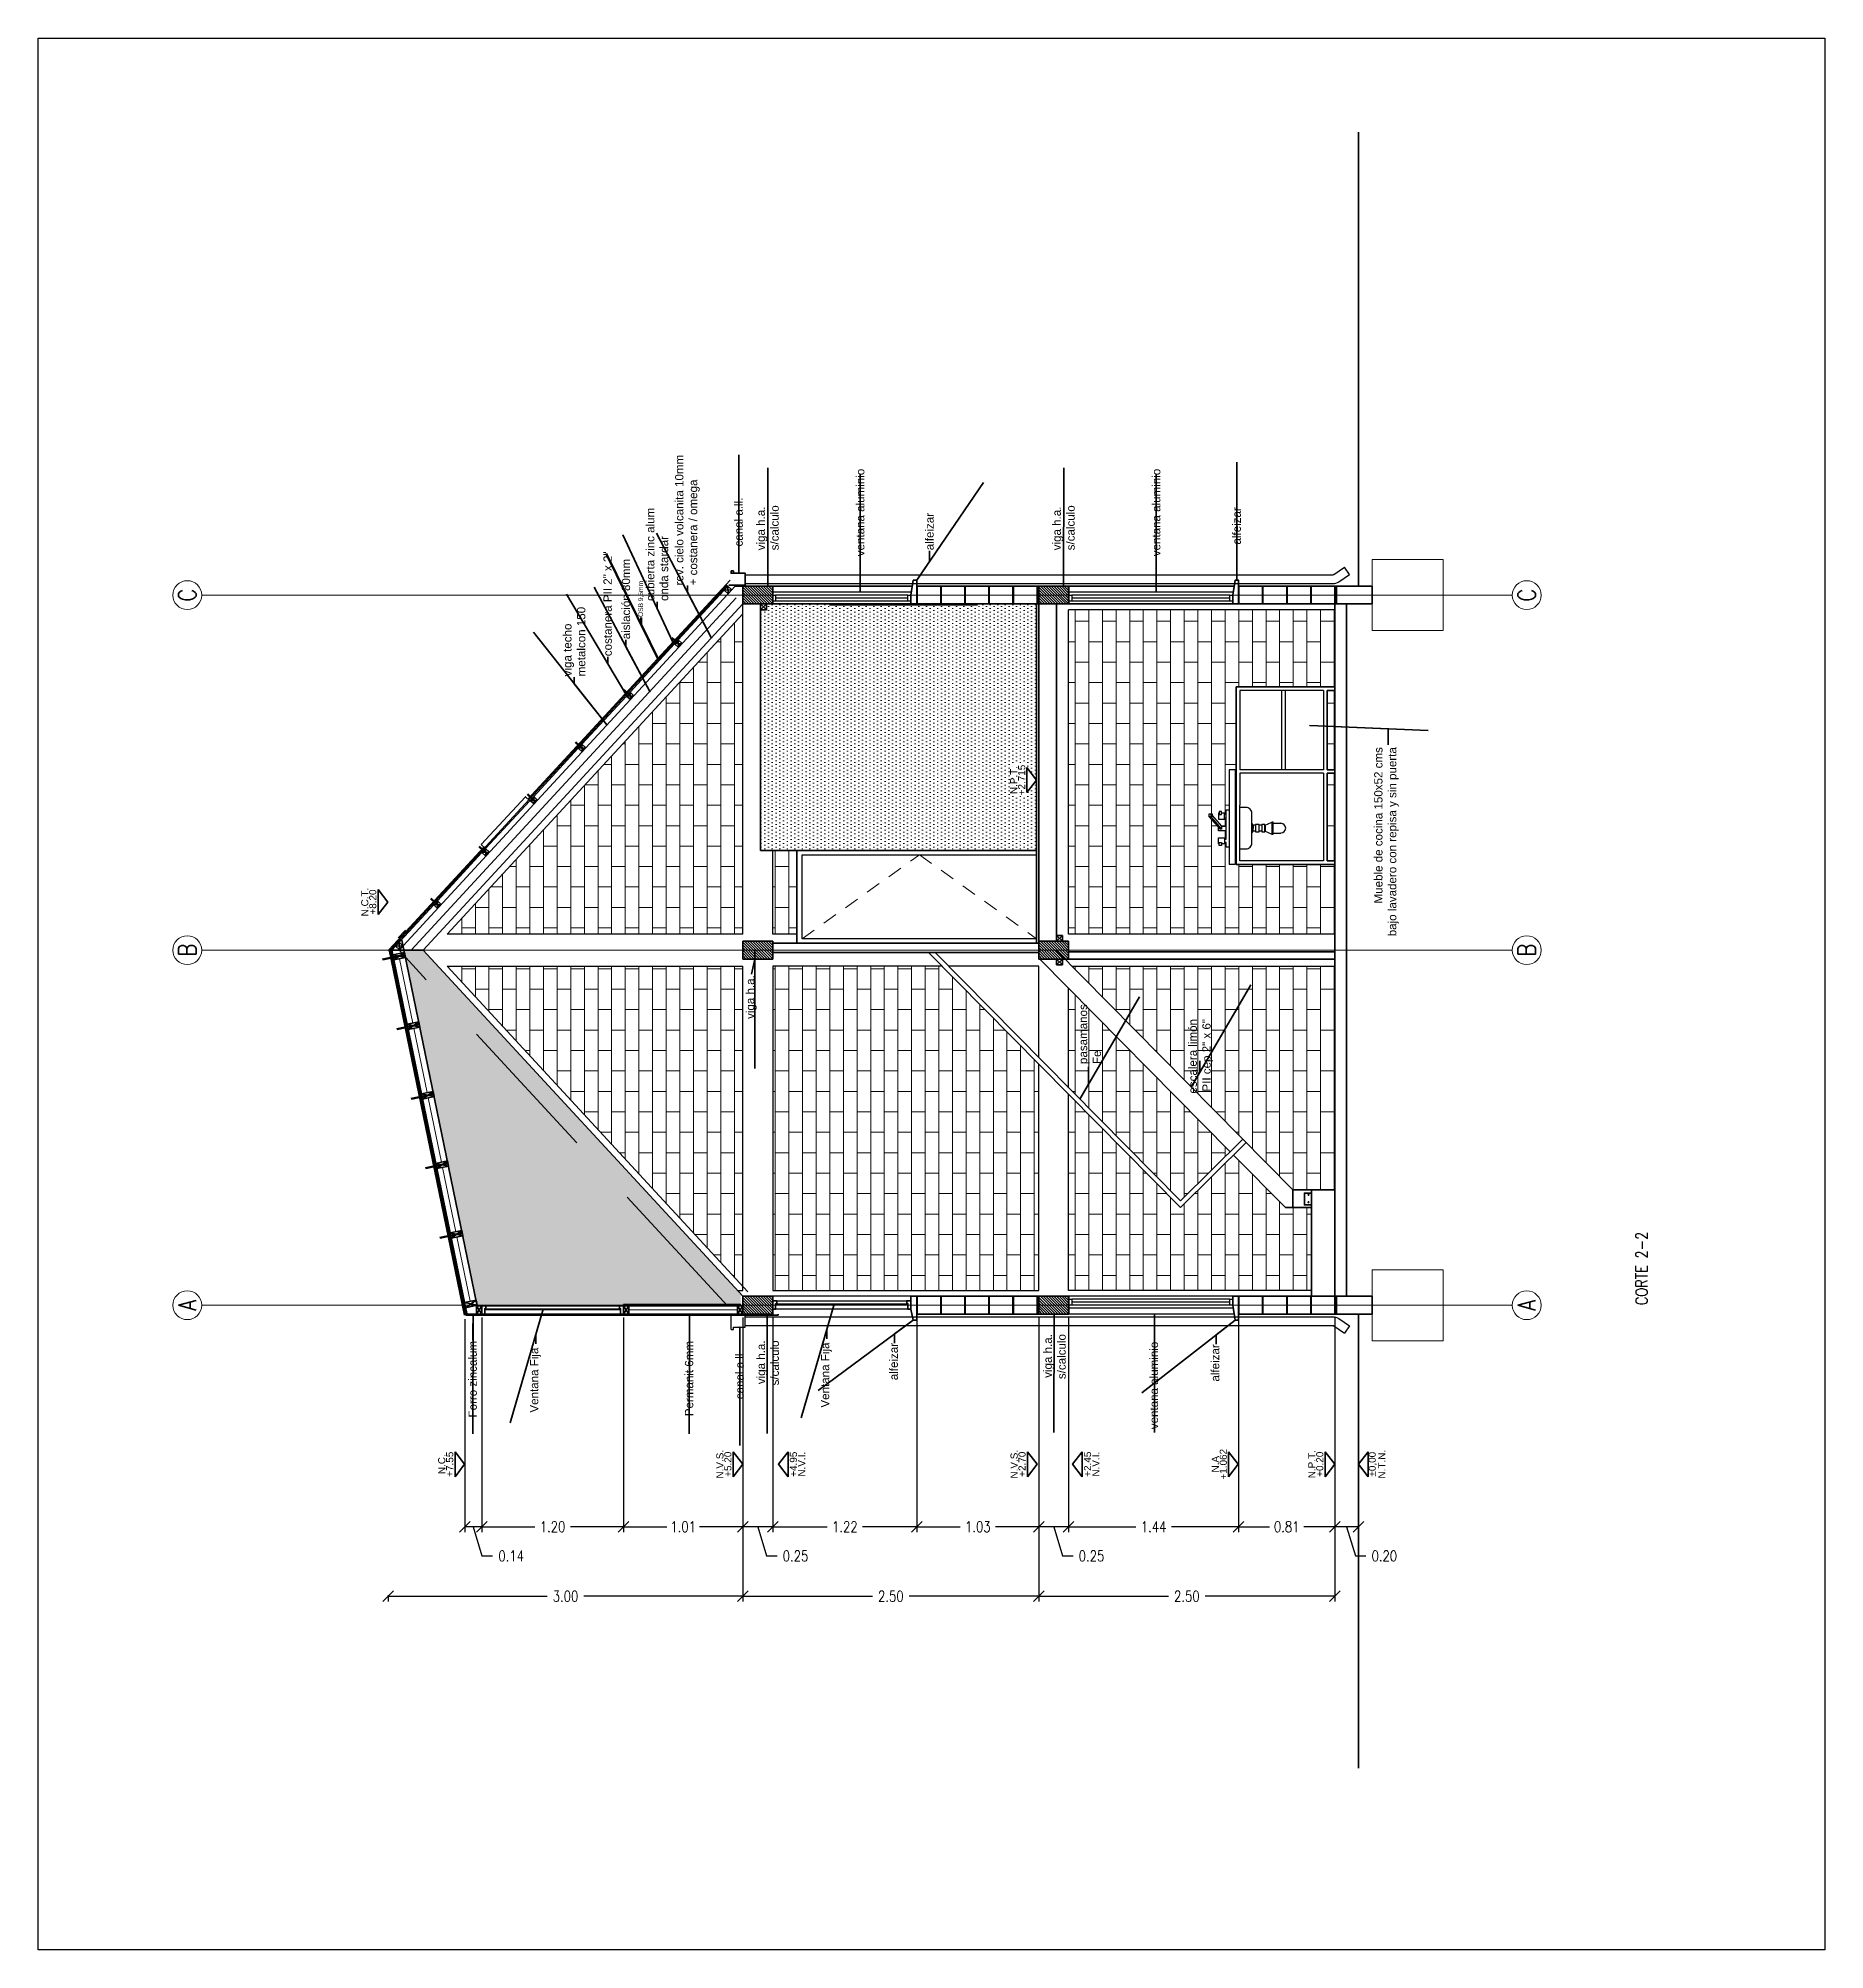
# Model space of a CAD drawing. Header units: metres. Extents: x 45 to 666, y -23 to 325.
# Drawn here: x 620.48 to 635.57, y 60.45 to 76.61 of the extents above; entities that cross this region are included whole.
import ezdxf
from ezdxf.enums import TextEntityAlignment as Align

# ---------------------------------------------------------------- set-up
doc = ezdxf.new("R2010")
doc.units = ezdxf.units.M
doc.header["$LTSCALE"] = 5
doc.header["$MEASUREMENT"] = 0
doc.linetypes.add('HIDDEN', pattern=[0.375, 0.25, -0.125])
doc.layers.get('0').update_dxf_attribs({"color": 30})
doc.layers.get('DEFPOINTS').update_dxf_attribs({"color": 210})
for name, color, linetype, lineweight in [('A-ANNO-DIMS', 3, 'Continuous', 18), ('A-ANNO-NOTE', 7, 'Continuous', 35), ('A-ANNO-SYMB', 3, 'Continuous', 18), ('A-ANNO-TEXT', 3, 'Continuous', 18), ('A-ELEV-MBE1', 7, 'Continuous', 35), ('A-ELEV-MBE2', 4, 'Continuous', 25), ('A-ELEV-PATT', 8, 'Continuous', 18), ('A-FLOR-FTPT', 6, 'Continuous', 70), ('A-FLOR-OVHD', 3, 'HIDDEN', 18), ('A-GLAZ-FULL', 4, 'Continuous', 25), ('A-WALL-BATT', 8, 'BATTING', 18), ('A-WALL-FULL', 7, 'Continuous', 35), ('A-WALL-FULL-EXTR', 7, 'Continuous', 35), ('A-WALL-PATT', 8, 'Continuous', 18)]:
    doc.layers.add(name, color=color, linetype=linetype, lineweight=lineweight)
doc.styles.add('E-ARIAL', font='arial.ttf')
doc.styles.add('E-ROMANS', font='romans.shx', dxfattribs={"width": 0.8})
doc.linetypes.add('BATTING', pattern='A,0.0001,-0.1,[134,ltypeshp.shx,S=0.1,R=0,X=-0.1,Y=0],-0.2,[134,ltypeshp.shx,S=0.1,R=180,X=0.1,Y=0],-0.1', length=0.4001)
doc.dimstyles.new('E-0050_TICK_18', dxfattribs={"dimscale": 0.001, "dimtxt": 90, "dimasz": 90, "dimexe": 45, "dimexo": 30, "dimgap": 45, "dimtad": 0, "dimzin": 0, "dimdsep": 46, "dimtxsty": 'E-ROMANS', "dimblk": 'OBLIQUE', "dimcen": 45, "dimclrd": 256, "dimclre": 256, "dimclrt": 256, "dimadec": 0, "dimazin": 0, "dimtfac": 1, "dimtmove": 1, "dimatfit": 3, "dimldrblk": 'OPEN90', "dimfxl": 1, "dimtfill": 1, "dimtolj": 1, "dimtzin": 0, "dimarcsym": 0})
doc.dimstyles.new('E-0200_TICK_12', dxfattribs={"dimscale": 0.001, "dimtxt": 240, "dimasz": 240, "dimexe": 120, "dimexo": 80, "dimgap": 120, "dimtad": 0, "dimzin": 0, "dimdsep": 46, "dimtxsty": 'E-ROMANS', "dimblk": 'OBLIQUE', "dimcen": 120, "dimclrd": 256, "dimclre": 256, "dimclrt": 256, "dimadec": 0, "dimazin": 0, "dimtfac": 1, "dimtmove": 1, "dimatfit": 3, "dimldrblk": 'OPEN90', "dimfxl": 1, "dimtfill": 1, "dimtolj": 1, "dimtzin": 0, "dimlwd": -1, "dimarcsym": 0})

msp = doc.modelspace()

# ---------------------------------------------------------------- texts
at = {"layer": 'A-ANNO-NOTE', "char_height": 0.07, "rotation": 90, "style": 'E-ARIAL'}
for s, insert, attachment_point in [('rev. cielo volcanita 10mm\\P+ costanera / omega ', (625.9646, 71.982), 4), ('ventana aluminio', (627.425, 72.2283), 4), ('ventana aluminio', (629.925, 72.2283), 4), ('canal a.ll.', (626.3976, 72.3106), 4), ('cubierta zinc alum\\Ponda stardar', (625.7093, 71.8499), 4), ('viga h.a.\\Ps/calculo', (626.6429, 72.2783), 4), ('alfeizar', (628.0104, 72.2793), 4), ('viga h.a.\\Ps/calculo', (629.1429, 72.2783), 4), ('alfeizar', (630.6053, 72.3269), 4), ('costanera PII 2" x 2"', (625.291, 71.3838), 4), ('aislación 80mm', (625.4457, 71.5265), 4), ('viga techo\\Pmetalcon 150', (625.0093, 71.2134), 4), ('Mueble de cocina 150x52 cms\\Pbajo lavadero con repisa y sin puerta \\P ', (631.9285, 70.6152), 6), ('viga h.a.', (626.5049, 68.6883), 6), ('pasamanos\\PFe', (629.3654, 67.9375), 4), ('escalera limón \\PPII cep 2" x 6"', (630.3019, 68.318), 6), ('Permanit 6mm', (625.979, 65.5978), 6), ('viga h.a.\\Ps/calculo', (626.6444, 65.6023), 6), ('alfeizar', (627.7079, 65.266), 4), ('viga h.a.\\Ps/calculo', (629.0671, 65.6558), 6), ('ventana aluminio', (629.9058, 64.8522), 4), ('canal a.ll.', (626.4062, 65.1058), 4), ('alfeizar', (630.423, 65.2545), 4)]:
    msp.add_mtext(s, dxfattribs=dict(at, insert=insert, attachment_point=attachment_point))
at = {"layer": 'A-ANNO-TEXT', "ltscale": 5, "char_height": 0.15, "attachment_point": 5, "rotation": 90, "style": 'E-ROMANS'}
for s, insert in [('C', (621.7397, 71.8998)), ('C', (633.0549, 71.8998)), ('B', (621.7397, 68.8998)), ('B', (633.0549, 68.8998)), ('A', (621.7397, 65.8998)), ('A', (633.0549, 65.8998))]:
    msp.add_mtext(s, dxfattribs=dict(at, insert=insert))
at = {"layer": 'A-ANNO-TEXT', "rotation": 90}
for s, insert, char_height, attachment_point, style in [('OSB 9,5mm', (625.5733, 71.7152), 0.04, 4, 'E-ARIAL'), ('CORTE 2-2', (633.9751, 65.8998), 0.1, 1, 'E-ROMANS')]:
    msp.add_mtext(s, dxfattribs=dict(at, insert=insert, char_height=char_height, attachment_point=attachment_point, style=style))

# ---------------------------------------------------------------- blocks, each defined once
blk = doc.blocks.new('TAG-LEVEL-CO')
for points in [[(0.352, 0.272), (-0.352, 0.272)], [(0.352, 0.272), (0, 0), (-0.352, 0.272)]]:
    blk.add_lwpolyline(points)
at = {"style": 'E-ARIAL'}
for tag, p in [('N.P.T.', (0, 0.486)), ('%%P0,00', (0, 0.262))]:
    blk.add_attdef(tag, text='', height=0.2, dxfattribs=at).set_placement(p, align=Align.BOTTOM_CENTER)
blk = doc.blocks.new('_Oblique')
at = {"color": 0, "linetype": 'ByBlock', "lineweight": -2}
blk.add_line((-0.5, -0.5), (0.5, 0.5), dxfattribs=at)
blk = doc.blocks.new('*D579')
at = {"layer": 'A-ANNO-DIMS', "lineweight": -2, "transparency": 16777216}
for p, q in [((631.433, 65.795), (631.433, 63.983)), ((631.633, 65.795), (631.633, 63.983)), ((631.633, 64.028), (631.433, 64.028)), ((631.533, 64.028), (631.607, 63.781)), ((631.607, 63.781), (631.697, 63.781))]:
    blk.add_line(p, q, dxfattribs=at)
at = {"layer": 'DEFPOINTS', "color": 0, "transparency": 16777216}
for p in [(631.433, 65.825), (631.633, 65.825), (631.433, 64.028)]:
    blk.add_point(p, dxfattribs=at)
at = {"layer": 'A-ANNO-DIMS', "lineweight": -2, "transparency": 16777216, "xscale": 0.09, "yscale": 0.09, "zscale": 0.09, "rotation": 180}
blk.add_blockref('_Oblique', (631.433, 64.028), dxfattribs=at)
at = {"layer": 'A-ANNO-DIMS', "lineweight": -2, "transparency": 16777216, "xscale": 0.09, "yscale": 0.09, "zscale": 0.09}
blk.add_blockref('_Oblique', (631.633, 64.028), dxfattribs=at)
at = {"layer": 'A-ANNO-DIMS', "transparency": 16777216, "insert": (631.852, 63.781), "char_height": 0.09, "attachment_point": 5, "style": 'E-ROMANS', "bg_fill": 3, "box_fill_scale": 1.25, "bg_fill_color": 256, "bg_fill_true_color": 13158600, "bg_fill_transparency": 0}
blk.add_mtext('\\A1;0.20', dxfattribs=at)
blk = doc.blocks.new('_Open90')
at = {"color": 0, "linetype": 'ByBlock', "lineweight": -2}
for p, q in [((0, 0), (-1, 0)), ((-0.5, 0.5), (0, 0)), ((0, 0), (-0.5, -0.5))]:
    blk.add_line(p, q, dxfattribs=at)
blk = doc.blocks.new('*D580')
at = {"layer": 'A-ANNO-DIMS', "lineweight": -2, "transparency": 16777216}
for p, q in [((630.621, 65.795), (630.621, 63.983)), ((631.433, 65.795), (631.433, 63.983)), ((630.621, 64.028), (630.882, 64.028)), ((631.433, 64.028), (631.171, 64.028))]:
    blk.add_line(p, q, dxfattribs=at)
at = {"layer": 'DEFPOINTS', "color": 0, "transparency": 16777216}
for p in [(630.621, 65.825), (631.433, 65.825), (630.621, 64.028)]:
    blk.add_point(p, dxfattribs=at)
at = {"layer": 'A-ANNO-DIMS', "lineweight": -2, "transparency": 16777216, "xscale": 0.09, "yscale": 0.09, "zscale": 0.09, "rotation": 180}
blk.add_blockref('_Oblique', (630.621, 64.028), dxfattribs=at)
at = {"layer": 'A-ANNO-DIMS', "lineweight": -2, "transparency": 16777216, "xscale": 0.09, "yscale": 0.09, "zscale": 0.09}
blk.add_blockref('_Oblique', (631.433, 64.028), dxfattribs=at)
at = {"layer": 'A-ANNO-DIMS', "transparency": 16777216, "insert": (631.027, 64.028), "char_height": 0.09, "attachment_point": 5, "style": 'E-ROMANS', "bg_fill": 3, "box_fill_scale": 1.25, "bg_fill_color": 256, "bg_fill_true_color": 13158600, "bg_fill_transparency": 0}
blk.add_mtext('\\A1;0.81', dxfattribs=at)
blk = doc.blocks.new('*D581')
at = {"layer": 'A-ANNO-DIMS', "lineweight": -2, "transparency": 16777216}
for p, q in [((629.185, 65.795), (629.185, 63.983)), ((630.621, 65.795), (630.621, 63.983)), ((629.185, 64.028), (629.752, 64.028)), ((630.621, 64.028), (630.054, 64.028))]:
    blk.add_line(p, q, dxfattribs=at)
at = {"layer": 'DEFPOINTS', "color": 0, "transparency": 16777216}
for p in [(629.185, 65.825), (630.621, 65.825), (629.185, 64.028)]:
    blk.add_point(p, dxfattribs=at)
at = {"layer": 'A-ANNO-DIMS', "lineweight": -2, "transparency": 16777216, "xscale": 0.09, "yscale": 0.09, "zscale": 0.09, "rotation": 180}
blk.add_blockref('_Oblique', (629.185, 64.028), dxfattribs=at)
at = {"layer": 'A-ANNO-DIMS', "lineweight": -2, "transparency": 16777216, "xscale": 0.09, "yscale": 0.09, "zscale": 0.09}
blk.add_blockref('_Oblique', (630.621, 64.028), dxfattribs=at)
at = {"layer": 'A-ANNO-DIMS', "transparency": 16777216, "insert": (629.903, 64.028), "char_height": 0.09, "attachment_point": 5, "style": 'E-ROMANS', "bg_fill": 3, "box_fill_scale": 1.25, "bg_fill_color": 256, "bg_fill_true_color": 13158600, "bg_fill_transparency": 0}
blk.add_mtext('\\A1;1.44', dxfattribs=at)
blk = doc.blocks.new('*D582')
at = {"layer": 'A-ANNO-DIMS', "lineweight": -2, "transparency": 16777216}
for p, q in [((628.933, 65.795), (628.933, 63.983)), ((629.185, 65.795), (629.185, 63.983)), ((629.185, 64.028), (628.933, 64.028)), ((629.059, 64.028), (629.133, 63.781)), ((629.133, 63.781), (629.223, 63.781))]:
    blk.add_line(p, q, dxfattribs=at)
at = {"layer": 'DEFPOINTS', "color": 0, "transparency": 16777216}
for p in [(628.933, 65.825), (629.185, 65.825), (628.933, 64.028)]:
    blk.add_point(p, dxfattribs=at)
at = {"layer": 'A-ANNO-DIMS', "lineweight": -2, "transparency": 16777216, "xscale": 0.09, "yscale": 0.09, "zscale": 0.09, "rotation": 180}
blk.add_blockref('_Oblique', (628.933, 64.028), dxfattribs=at)
at = {"layer": 'A-ANNO-DIMS', "lineweight": -2, "transparency": 16777216, "xscale": 0.09, "yscale": 0.09, "zscale": 0.09}
blk.add_blockref('_Oblique', (629.185, 64.028), dxfattribs=at)
at = {"layer": 'A-ANNO-DIMS', "transparency": 16777216, "insert": (629.378, 63.781), "char_height": 0.09, "attachment_point": 5, "style": 'E-ROMANS', "bg_fill": 3, "box_fill_scale": 1.25, "bg_fill_color": 256, "bg_fill_true_color": 13158600, "bg_fill_transparency": 0}
blk.add_mtext('\\A1;0.25', dxfattribs=at)
blk = doc.blocks.new('*D583')
at = {"layer": 'A-ANNO-DIMS', "lineweight": -2, "transparency": 16777216}
for p, q in [((627.903, 65.795), (627.903, 63.983)), ((628.933, 65.795), (628.933, 63.983)), ((627.903, 64.028), (628.268, 64.028)), ((628.933, 64.028), (628.567, 64.028))]:
    blk.add_line(p, q, dxfattribs=at)
at = {"layer": 'DEFPOINTS', "color": 0, "transparency": 16777216}
for p in [(627.903, 65.825), (628.933, 65.825), (627.903, 64.028)]:
    blk.add_point(p, dxfattribs=at)
at = {"layer": 'A-ANNO-DIMS', "lineweight": -2, "transparency": 16777216, "xscale": 0.09, "yscale": 0.09, "zscale": 0.09, "rotation": 180}
blk.add_blockref('_Oblique', (627.903, 64.028), dxfattribs=at)
at = {"layer": 'A-ANNO-DIMS', "lineweight": -2, "transparency": 16777216, "xscale": 0.09, "yscale": 0.09, "zscale": 0.09}
blk.add_blockref('_Oblique', (628.933, 64.028), dxfattribs=at)
at = {"layer": 'A-ANNO-DIMS', "transparency": 16777216, "insert": (628.418, 64.028), "char_height": 0.09, "attachment_point": 5, "style": 'E-ROMANS', "bg_fill": 3, "box_fill_scale": 1.25, "bg_fill_color": 256, "bg_fill_true_color": 13158600, "bg_fill_transparency": 0}
blk.add_mtext('\\A1;1.03', dxfattribs=at)
blk = doc.blocks.new('*D584')
at = {"layer": 'A-ANNO-DIMS', "lineweight": -2, "transparency": 16777216}
for p, q in [((626.685, 65.795), (626.685, 63.983)), ((627.903, 65.795), (627.903, 63.983)), ((626.685, 64.028), (627.144, 64.028)), ((627.903, 64.028), (627.443, 64.028))]:
    blk.add_line(p, q, dxfattribs=at)
at = {"layer": 'DEFPOINTS', "color": 0, "transparency": 16777216}
for p in [(626.685, 65.825), (627.903, 65.825), (626.685, 64.028)]:
    blk.add_point(p, dxfattribs=at)
at = {"layer": 'A-ANNO-DIMS', "lineweight": -2, "transparency": 16777216, "xscale": 0.09, "yscale": 0.09, "zscale": 0.09, "rotation": 180}
blk.add_blockref('_Oblique', (626.685, 64.028), dxfattribs=at)
at = {"layer": 'A-ANNO-DIMS', "lineweight": -2, "transparency": 16777216, "xscale": 0.09, "yscale": 0.09, "zscale": 0.09}
blk.add_blockref('_Oblique', (627.903, 64.028), dxfattribs=at)
at = {"layer": 'A-ANNO-DIMS', "transparency": 16777216, "insert": (627.294, 64.028), "char_height": 0.09, "attachment_point": 5, "style": 'E-ROMANS', "bg_fill": 3, "box_fill_scale": 1.25, "bg_fill_color": 256, "bg_fill_true_color": 13158600, "bg_fill_transparency": 0}
blk.add_mtext('\\A1;1.22', dxfattribs=at)
blk = doc.blocks.new('*D585')
at = {"layer": 'A-ANNO-DIMS', "lineweight": -2, "transparency": 16777216}
for p, q in [((626.433, 65.795), (626.433, 63.983)), ((626.685, 65.795), (626.685, 63.983)), ((626.685, 64.028), (626.433, 64.028)), ((626.559, 64.028), (626.633, 63.781)), ((626.633, 63.781), (626.723, 63.781))]:
    blk.add_line(p, q, dxfattribs=at)
at = {"layer": 'DEFPOINTS', "color": 0, "transparency": 16777216}
for p in [(626.433, 65.825), (626.685, 65.825), (626.433, 64.028)]:
    blk.add_point(p, dxfattribs=at)
at = {"layer": 'A-ANNO-DIMS', "lineweight": -2, "transparency": 16777216, "xscale": 0.09, "yscale": 0.09, "zscale": 0.09, "rotation": 180}
blk.add_blockref('_Oblique', (626.433, 64.028), dxfattribs=at)
at = {"layer": 'A-ANNO-DIMS', "lineweight": -2, "transparency": 16777216, "xscale": 0.09, "yscale": 0.09, "zscale": 0.09}
blk.add_blockref('_Oblique', (626.685, 64.028), dxfattribs=at)
at = {"layer": 'A-ANNO-DIMS', "transparency": 16777216, "insert": (626.878, 63.781), "char_height": 0.09, "attachment_point": 5, "style": 'E-ROMANS', "bg_fill": 3, "box_fill_scale": 1.25, "bg_fill_color": 256, "bg_fill_true_color": 13158600, "bg_fill_transparency": 0}
blk.add_mtext('\\A1;0.25', dxfattribs=at)
blk = doc.blocks.new('*D586')
at = {"layer": 'A-ANNO-DIMS', "lineweight": -2, "transparency": 16777216}
for p, q in [((625.425, 65.785), (625.425, 63.983)), ((626.433, 65.795), (626.433, 63.983)), ((625.425, 64.028), (625.79, 64.028)), ((626.433, 64.028), (626.068, 64.028))]:
    blk.add_line(p, q, dxfattribs=at)
at = {"layer": 'DEFPOINTS', "color": 0, "transparency": 16777216}
for p in [(625.425, 65.815), (626.433, 65.825), (625.425, 64.028)]:
    blk.add_point(p, dxfattribs=at)
at = {"layer": 'A-ANNO-DIMS', "lineweight": -2, "transparency": 16777216, "xscale": 0.09, "yscale": 0.09, "zscale": 0.09, "rotation": 180}
blk.add_blockref('_Oblique', (625.425, 64.028), dxfattribs=at)
at = {"layer": 'A-ANNO-DIMS', "lineweight": -2, "transparency": 16777216, "xscale": 0.09, "yscale": 0.09, "zscale": 0.09}
blk.add_blockref('_Oblique', (626.433, 64.028), dxfattribs=at)
at = {"layer": 'A-ANNO-DIMS', "transparency": 16777216, "insert": (625.929, 64.028), "char_height": 0.09, "attachment_point": 5, "style": 'E-ROMANS', "bg_fill": 3, "box_fill_scale": 1.25, "bg_fill_color": 256, "bg_fill_true_color": 13158600, "bg_fill_transparency": 0}
blk.add_mtext('\\A1;1.01', dxfattribs=at)
blk = doc.blocks.new('*D209')
at = {"layer": 'A-ANNO-DIMS', "lineweight": -2, "transparency": 16777216}
for p, q in [((624.083, 65.783), (624.083, 63.983)), ((624.227, 65.785), (624.227, 63.983)), ((624.227, 64.028), (624.083, 64.028)), ((624.155, 64.028), (624.229, 63.781)), ((624.229, 63.781), (624.319, 63.781))]:
    blk.add_line(p, q, dxfattribs=at)
at = {"layer": 'DEFPOINTS', "color": 0, "transparency": 16777216}
for p in [(624.083, 65.813), (624.227, 65.815), (624.083, 64.028)]:
    blk.add_point(p, dxfattribs=at)
at = {"layer": 'A-ANNO-DIMS', "lineweight": -2, "transparency": 16777216, "xscale": 0.09, "yscale": 0.09, "zscale": 0.09, "rotation": 180}
blk.add_blockref('_Oblique', (624.083, 64.028), dxfattribs=at)
at = {"layer": 'A-ANNO-DIMS', "lineweight": -2, "transparency": 16777216, "xscale": 0.09, "yscale": 0.09, "zscale": 0.09}
blk.add_blockref('_Oblique', (624.227, 64.028), dxfattribs=at)
at = {"layer": 'A-ANNO-DIMS', "transparency": 16777216, "insert": (624.476, 63.781), "char_height": 0.09, "attachment_point": 5, "style": 'E-ROMANS', "bg_fill": 3, "box_fill_scale": 1.25, "bg_fill_color": 256, "bg_fill_true_color": 13158600, "bg_fill_transparency": 0}
blk.add_mtext('\\A1;0.14', dxfattribs=at)
blk = doc.blocks.new('*D587')
at = {"layer": 'A-ANNO-DIMS', "lineweight": -2, "transparency": 16777216}
for p, q in [((628.933, 65.795), (628.933, 63.396)), ((631.433, 65.795), (631.433, 63.396)), ((628.933, 63.441), (630.028, 63.441)), ((631.433, 63.441), (630.338, 63.441))]:
    blk.add_line(p, q, dxfattribs=at)
at = {"layer": 'DEFPOINTS', "color": 0, "transparency": 16777216}
for p in [(628.933, 65.825), (631.433, 65.825), (628.933, 63.441)]:
    blk.add_point(p, dxfattribs=at)
at = {"layer": 'A-ANNO-DIMS', "lineweight": -2, "transparency": 16777216, "xscale": 0.09, "yscale": 0.09, "zscale": 0.09, "rotation": 180}
blk.add_blockref('_Oblique', (628.933, 63.441), dxfattribs=at)
at = {"layer": 'A-ANNO-DIMS', "lineweight": -2, "transparency": 16777216, "xscale": 0.09, "yscale": 0.09, "zscale": 0.09}
blk.add_blockref('_Oblique', (631.433, 63.441), dxfattribs=at)
at = {"layer": 'A-ANNO-DIMS', "transparency": 16777216, "insert": (630.183, 63.441), "char_height": 0.09, "attachment_point": 5, "style": 'E-ROMANS', "bg_fill": 3, "box_fill_scale": 1.25, "bg_fill_color": 256, "bg_fill_true_color": 13158600, "bg_fill_transparency": 0}
blk.add_mtext('\\A1;2.50', dxfattribs=at)
blk = doc.blocks.new('*D588')
at = {"layer": 'A-ANNO-DIMS', "lineweight": -2, "transparency": 16777216}
for p, q in [((626.433, 65.795), (626.433, 63.396)), ((628.933, 65.795), (628.933, 63.396)), ((626.433, 63.441), (627.528, 63.441)), ((628.933, 63.441), (627.838, 63.441))]:
    blk.add_line(p, q, dxfattribs=at)
at = {"layer": 'DEFPOINTS', "color": 0, "transparency": 16777216}
for p in [(626.433, 65.825), (628.933, 65.825), (626.433, 63.441)]:
    blk.add_point(p, dxfattribs=at)
at = {"layer": 'A-ANNO-DIMS', "lineweight": -2, "transparency": 16777216, "xscale": 0.09, "yscale": 0.09, "zscale": 0.09, "rotation": 180}
blk.add_blockref('_Oblique', (626.433, 63.441), dxfattribs=at)
at = {"layer": 'A-ANNO-DIMS', "lineweight": -2, "transparency": 16777216, "xscale": 0.09, "yscale": 0.09, "zscale": 0.09}
blk.add_blockref('_Oblique', (628.933, 63.441), dxfattribs=at)
at = {"layer": 'A-ANNO-DIMS', "transparency": 16777216, "insert": (627.683, 63.441), "char_height": 0.09, "attachment_point": 5, "style": 'E-ROMANS', "bg_fill": 3, "box_fill_scale": 1.25, "bg_fill_color": 256, "bg_fill_true_color": 13158600, "bg_fill_transparency": 0}
blk.add_mtext('\\A1;2.50', dxfattribs=at)
blk = doc.blocks.new('*D589')
at = {"layer": 'A-ANNO-DIMS', "lineweight": -2, "transparency": 16777216}
for p, q in [((626.433, 65.795), (626.433, 63.396)), ((623.437, 63.449), (623.437, 63.396)), ((623.437, 63.441), (624.78, 63.441)), ((626.433, 63.441), (625.09, 63.441))]:
    blk.add_line(p, q, dxfattribs=at)
at = {"layer": 'DEFPOINTS', "color": 0, "transparency": 16777216}
for p in [(626.433, 65.825), (623.437, 63.479), (623.437, 63.441)]:
    blk.add_point(p, dxfattribs=at)
at = {"layer": 'A-ANNO-DIMS', "lineweight": -2, "transparency": 16777216, "xscale": 0.09, "yscale": 0.09, "zscale": 0.09, "rotation": 180}
blk.add_blockref('_Oblique', (623.437, 63.441), dxfattribs=at)
at = {"layer": 'A-ANNO-DIMS', "lineweight": -2, "transparency": 16777216, "xscale": 0.09, "yscale": 0.09, "zscale": 0.09}
blk.add_blockref('_Oblique', (626.433, 63.441), dxfattribs=at)
at = {"layer": 'A-ANNO-DIMS', "transparency": 16777216, "insert": (624.935, 63.441), "char_height": 0.09, "attachment_point": 5, "style": 'E-ROMANS', "bg_fill": 3, "box_fill_scale": 1.25, "bg_fill_color": 256, "bg_fill_true_color": 13158600, "bg_fill_transparency": 0}
blk.add_mtext('\\A1;3.00', dxfattribs=at)
blk = doc.blocks.new('*D298')
at = {"layer": 'A-ANNO-DIMS', "lineweight": -2, "transparency": 16777216}
for p, q in [((624.227, 65.795), (624.227, 63.983)), ((625.425, 65.795), (625.425, 63.983)), ((624.227, 64.028), (624.677, 64.028)), ((625.425, 64.028), (624.976, 64.028))]:
    blk.add_line(p, q, dxfattribs=at)
at = {"layer": 'DEFPOINTS', "color": 0, "transparency": 16777216}
for p in [(624.227, 65.825), (625.425, 65.825), (625.425, 64.028)]:
    blk.add_point(p, dxfattribs=at)
at = {"layer": 'A-ANNO-DIMS', "lineweight": -2, "transparency": 16777216, "xscale": 0.09, "yscale": 0.09, "zscale": 0.09, "rotation": 180}
blk.add_blockref('_Oblique', (624.227, 64.028), dxfattribs=at)
at = {"layer": 'A-ANNO-DIMS', "lineweight": -2, "transparency": 16777216, "xscale": 0.09, "yscale": 0.09, "zscale": 0.09}
blk.add_blockref('_Oblique', (625.425, 64.028), dxfattribs=at)
at = {"layer": 'A-ANNO-DIMS', "transparency": 16777216, "insert": (624.826, 64.028), "char_height": 0.09, "attachment_point": 5, "style": 'E-ROMANS', "bg_fill": 3, "box_fill_scale": 1.25, "bg_fill_color": 256, "bg_fill_true_color": 13158600, "bg_fill_transparency": 0}
blk.add_mtext('\\A1;1.20', dxfattribs=at)

# ---------------------------------------------------------------- hatches: boundary and pattern name
at = {"layer": 'A-ELEV-PATT'}
h = msp.add_hatch(dxfattribs=at)
h.set_pattern_fill('AR-BRSTD', color=256, scale=0.0017, style=0)
h.set_pattern_definition([(90, (0, 0), (-0.11516106, -2e-15), []), (180, (0, 0), (-0.11516106, -0.17272), [0.11516106, -0.11516106])])
h.paths.add_polyline_path([(626.6849, 69.7428), (626.6849, 69.0348), (626.8899, 69.0348), (626.8899, 69.7428)])
h.paths.add_polyline_path([(629.2126, 68.7648), (631.0787, 66.8748), (631.2369, 66.8748), (631.4329, 66.8748), (631.4329, 68.7648)])
h.paths.add_polyline_path([(629.1849, 68.5794), (629.1849, 67.7377), (630.1291, 66.7814), (630.5499, 67.1969)])
h.paths.add_polyline_path([(631.3685, 71.0948), (631.3685, 70.4248), (631.4329, 70.4248), (631.4329, 71.0948)], flags=17)
h.paths.add_polyline_path([(631.3685, 70.3948), (631.3685, 69.6548), (631.4329, 69.6548), (631.4329, 70.3948)], flags=17)
h.paths.add_polyline_path([(630.1787, 67.6794), (630.1787, 68.3355), (630.4251, 68.3355), (630.4251, 67.6794)], flags=25)
h.paths.add_polyline_path([(629.2537, 67.92), (629.2537, 68.453), (629.4771, 68.453), (629.4771, 67.92)], flags=24)
h.paths.add_polyline_path([(626.6849, 66.0248), (628.9329, 66.0248), (628.9329, 67.936), (628.1145, 68.7648), (626.6849, 68.7648)])
h.paths.add_polyline_path([(629.1849, 66.0248), (631.2369, 66.0248), (631.2369, 66.7248), (631.016, 66.7248), (630.578, 67.1685), (630.1287, 66.7248), (629.1849, 67.6807)])
h.paths.add_polyline_path([(631.4329, 71.7748), (629.1849, 71.7748), (629.1849, 69.0348), (631.4329, 69.0348), (631.4329, 69.6248), (630.542, 69.6248), (630.542, 69.7712), (630.5159, 69.7712), (630.5159, 69.8103), (630.5029, 69.8103), (630.5029, 69.7973), (630.4768, 69.7973), (630.4768, 69.7842), (630.4572, 69.7842), (630.4572, 69.7973), (630.4507, 69.7973), (630.4507, 69.8495), (630.5029, 69.8495), (630.5029, 69.8364), (630.5159, 69.8364), (630.5159, 69.9082), (630.4507, 69.9082), (630.4507, 69.9361), (630.3725, 70.0256), (630.3725, 70.0516), (630.3986, 70.0516), (630.3986, 70.037), (630.4768, 69.9473), (630.5159, 69.9473), (630.5159, 70.019), (630.5029, 70.019), (630.5029, 70.006), (630.4507, 70.006), (630.4507, 70.0582), (630.4572, 70.0582), (630.4572, 70.0712), (630.4768, 70.0712), (630.4768, 70.0582), (630.5029, 70.0582), (630.5029, 70.0451), (630.5159, 70.0451), (630.5159, 70.0842), (630.542, 70.0842), (630.542, 70.4248), (630.6, 70.4248), (630.6, 71.1248), (631.4329, 71.1248)])
h.paths.add_polyline_path([(626.4329, 71.7423), (623.9338, 69.0348), (626.4329, 69.0348)])
h.paths.add_polyline_path([(623.9338, 68.7648), (626.4329, 66.0574), (626.4329, 68.7648)])
h = msp.add_hatch(dxfattribs=at)
h.set_pattern_fill('DOTS', color=256, scale=0.02, style=0)
h.set_pattern_definition([(90, (0, 0), (-0.03175, 0.015875), [0, -0.03175])])
h.paths.add_polyline_path([(626.6329, 71.7748), (626.5829, 71.7748), (626.5829, 69.7428), (628.9149, 69.7428), (628.9149, 70.3373), (628.8334, 70.2317), (628.8334, 70.443), (628.9149, 70.3373), (628.9149, 71.8248), (627.9029, 71.8248), (627.8529, 71.8248), (626.6849, 71.8248), (626.6329, 71.8248)])
h.paths.add_polyline_path([(628.8332, 70.1996), (628.8332, 70.4751), (628.7432, 70.4751), (628.7432, 70.1996)], flags=0)
h.paths.add_polyline_path([(628.7646, 70.2229), (628.7646, 70.4518), (628.6746, 70.4518), (628.6746, 70.2229)], flags=24)
h.paths.add_polyline_path([(628.8332, 70.1996), (628.8332, 70.4751), (628.7432, 70.4751), (628.7432, 70.1996)], flags=24)
h = msp.add_hatch(dxfattribs=at)
h.set_pattern_fill('DOTS', color=256, scale=0.02, angle=90, style=0)
h.set_pattern_definition([(90, (0, 0), (-0.03175, 0.015875), [0, -0.03175])])
h.paths.add_polyline_path([(623.5814, 68.8429), (623.5825, 68.8373), (624.1869, 65.9048), (624.1879, 65.8998), (625.4253, 65.8998), (625.4253, 65.9048), (626.2934, 65.9048)], flags=17)
h.paths.add_polyline_path([(626.4149, 65.8998), (626.4149, 65.9943), (623.7329, 68.8998), (623.5288, 68.8998), (626.298, 65.8998)])
at = {"layer": 'A-WALL-PATT'}
h = msp.add_hatch(dxfattribs=at)
h.set_pattern_fill('LINE', color=256, scale=0.005, angle=855, style=0)
h.set_pattern_definition([(135, (698.918694, -54.962566), (-0.0112253202, -0.0112253202), [])])
h.paths.add_polyline_path([(626.4329, 71.8998), (626.4329, 71.8248), (626.6849, 71.8248), (626.6849, 71.8998)])
h.paths.add_polyline_path([(626.4329, 71.9748), (626.4329, 71.8998), (626.6849, 71.8998), (626.6849, 71.9748)])
h = msp.add_hatch(dxfattribs=at)
h.set_pattern_fill('LINE', color=256, scale=0.005, angle=855, style=0)
h.set_pattern_definition([(135, (701.418694, -54.962566), (-0.0112253202, -0.0112253202), [])])
h.paths.add_polyline_path([(628.9329, 71.8998), (628.9329, 71.8248), (629.1849, 71.8248), (629.1849, 71.8998)])
h.paths.add_polyline_path([(628.9329, 71.9748), (628.9329, 71.8998), (629.1849, 71.8998), (629.1849, 71.9748)])
h = msp.add_hatch(dxfattribs=at)
h.set_pattern_fill('LINE', color=256, scale=0.005, angle=495, style=0)
h.set_pattern_definition([(135, (698.918694, -57.962566), (-0.0112253202, -0.0112253202), [])])
h.paths.add_polyline_path([(626.4329, 68.8998), (626.4329, 68.8248), (626.6849, 68.8248), (626.6849, 68.8998)])
h.paths.add_polyline_path([(626.4329, 68.9748), (626.4329, 68.8998), (626.6849, 68.8998), (626.6849, 68.9748)])
h = msp.add_hatch(dxfattribs=at)
h.set_pattern_fill('LINE', color=256, scale=0.005, angle=495, style=0)
h.set_pattern_definition([(135, (701.418694, -57.962566), (-0.0112253202, -0.0112253202), [])])
h.paths.add_polyline_path([(628.9329, 68.8998), (628.9329, 68.8248), (629.1849, 68.8248), (629.1849, 68.8998)])
h.paths.add_polyline_path([(628.9329, 68.9748), (628.9329, 68.8998), (629.1849, 68.8998), (629.1849, 68.9748)])
h = msp.add_hatch(dxfattribs=at)
h.set_pattern_fill('LINE', color=256, scale=0.005, angle=855, style=0)
h.set_pattern_definition([(135, (698.918694, -60.962566), (-0.0112253202, -0.0112253202), [])])
h.paths.add_polyline_path([(626.4329, 65.8998), (626.4329, 65.8248), (626.6849, 65.8248), (626.6849, 65.8998)])
h.paths.add_polyline_path([(626.4329, 65.9748), (626.4329, 65.8998), (626.6849, 65.8998), (626.6849, 65.9748)])
h = msp.add_hatch(dxfattribs=at)
h.set_pattern_fill('LINE', color=256, scale=0.005, angle=855, style=0)
h.set_pattern_definition([(135, (701.418694, -60.962566), (-0.0112253202, -0.0112253202), [])])
h.paths.add_polyline_path([(628.9329, 65.8998), (628.9329, 65.8248), (629.1849, 65.8248), (629.1849, 65.8998)])
h.paths.add_polyline_path([(628.9329, 65.9748), (628.9329, 65.8998), (629.1849, 65.8998), (629.1849, 65.9748)])

# ---------------------------------------------------------------- linework, layer by layer
at = {"layer": 'A-ANNO-SYMB', "ltscale": 2}
for points in [[(632.9329, 71.8998), (621.8616, 71.8998)], [(632.9329, 68.8998), (621.8616, 68.8998)], [(632.9329, 65.8998), (621.8616, 65.8998)]]:
    msp.add_lwpolyline(points, dxfattribs=at)
at = {"layer": 'A-ANNO-SYMB', "linetype": 'Continuous', "ltscale": 5}
for centre in [(621.7397, 71.8998), (633.0549, 71.8998), (621.7397, 68.8998), (633.0549, 68.8998), (621.7397, 65.8998), (633.0549, 65.8998)]:
    msp.add_circle(centre, 0.1219, dxfattribs=at)
at = {"layer": 'A-ELEV-MBE1'}
for p, q in [((626.3673, 71.9748), (626.4329, 71.9748)), ((627.8649, 71.9748), (626.6849, 71.9748)), ((630.5829, 71.9748), (629.1879, 71.9748)), ((626.5829, 71.7748), (626.6329, 71.8248)), ((626.5829, 71.8248), (626.6329, 71.7748)), ((627.8529, 71.8248), (626.6849, 71.8248)), ((630.5709, 71.8248), (629.1879, 71.8248)), ((630.6, 71.1248), (630.6, 70.1238)), ((631.3685, 71.1248), (630.6, 71.1248)), ((631.3685, 71.1248), (631.4329, 71.1248)), ((631.3685, 71.0948), (631.3685, 70.4248)), ((631.3685, 71.0948), (631.4329, 71.0948)), ((631.3685, 70.4248), (631.4329, 70.4248)), ((631.3685, 70.3948), (631.4329, 70.3948)), ((631.3685, 70.3948), (631.3685, 69.6548)), ((630.6, 69.6248), (630.6, 70.1238)), ((626.5829, 69.7428), (628.9149, 69.7428)), ((626.8899, 68.9588), (626.8899, 69.7428)), ((631.3685, 69.6248), (630.6, 69.6248)), ((631.3685, 69.6548), (631.4329, 69.6548)), ((631.3685, 69.6248), (631.4329, 69.6248)), ((629.0829, 69.0248), (629.1329, 68.9748)), ((629.0829, 68.9748), (629.1329, 69.0248)), ((629.0829, 69.0248), (629.1329, 68.9748)), ((629.0829, 68.9748), (629.1329, 69.0248)), ((623.4675, 68.8998), (623.4602, 68.9066)), ((629.0829, 68.7748), (629.1329, 68.8248)), ((629.0829, 68.8248), (629.1329, 68.7748)), ((630.1287, 66.7248), (630.6847, 67.2738)), ((630.1291, 66.7814), (630.6566, 67.3023)), ((631.2369, 66.8748), (631.0787, 66.8748)), ((631.0787, 66.8748), (631.0787, 66.7248)), ((631.2369, 66.8748), (631.4329, 66.8748)), ((631.2369, 66.8748), (631.2369, 65.9748)), ((631.2369, 66.7248), (631.016, 66.7248)), ((625.4253, 65.8948), (624.2273, 65.8948)), ((625.4253, 65.8148), (624.2273, 65.8148)), ((625.4703, 65.8248), (626.3879, 65.8248))]:
    msp.add_line(p, q, dxfattribs=at)
for points in [[(626.3009, 71.9841), (624.6284, 70.1721), (623.4602, 68.9066)], [(626.3673, 71.9748), (624.6993, 70.1679)], [(626.3083, 71.9773), (625.8871, 71.5211)], [(626.5829, 69.7428), (626.5829, 71.8248)], [(629.0829, 71.8248), (629.0829, 69.0248)], [(629.0829, 71.8248), (629.0829, 69.0248)], [(625.8566, 71.488), (625.4802, 71.0802)], [(625.8566, 71.488), (625.9202, 71.4905)], [(625.8871, 71.5211), (625.8897, 71.4575)], [(625.4802, 71.0802), (625.4827, 71.0166)], [(631.4329, 71.1248), (631.4329, 71.0948)], [(625.4496, 71.0471), (625.0732, 70.6393)], [(625.4496, 71.0471), (625.5132, 71.0497)], [(625.0427, 70.6062), (624.6662, 70.1984)], [(625.0427, 70.6062), (625.1063, 70.6088)], [(625.0732, 70.6393), (625.0757, 70.5757)], [(631.4329, 70.4248), (631.4329, 70.3948)], [(624.6688, 70.1348), (623.5288, 68.8998)], [(624.6357, 70.1654), (624.6993, 70.1679)], [(624.6662, 70.1984), (624.6688, 70.1348)], [(624.2287, 69.7245), (623.8523, 69.3167)], [(624.2287, 69.7245), (624.2923, 69.727)], [(624.2593, 69.7575), (624.2618, 69.6939)], [(631.4329, 69.6248), (631.4329, 69.6548)], [(623.8523, 69.3167), (623.8548, 69.2531)], [(623.8218, 69.2836), (623.4675, 68.8998)], [(623.8218, 69.2836), (623.8854, 69.2861)], [(623.4755, 68.8612), (623.5825, 68.8373)], [(623.4846, 68.8171), (623.5735, 68.8814)], [(623.4981, 68.9329), (623.5617, 68.9354)], [(623.5286, 68.966), (623.5311, 68.9024)], [(626.4329, 65.9748), (623.7329, 68.8998)], [(630.1287, 66.7248), (628.0001, 68.8808)], [(630.1291, 66.7814), (628.0563, 68.8808)], [(630.5499, 67.1969), (628.9426, 68.8248)], [(631.0787, 66.8748), (629.0794, 68.8998)], [(623.5966, 68.2735), (623.7036, 68.2496)], [(623.6057, 68.2295), (623.6946, 68.2937)], [(623.7177, 67.6859), (623.8248, 67.662)], [(623.7268, 67.6418), (623.8157, 67.7061)], [(623.8388, 67.0982), (623.9459, 67.0743)], [(623.8479, 67.0542), (623.9368, 67.1184)], [(631.016, 66.7248), (630.578, 67.1685)], [(631.2369, 65.9748), (631.2369, 66.8748)], [(631.2369, 66.8471), (631.1769, 66.8471), (631.1769, 66.7471), (631.2369, 66.7471)], [(631.2369, 66.8471), (631.1769, 66.8471), (631.1769, 66.7471), (631.2369, 66.7471)], [(623.9599, 66.5106), (624.067, 66.4867)], [(623.969, 66.4665), (624.0579, 66.5308)], [(624.1823, 65.8248), (624.2273, 65.8948)], [(624.1823, 65.8948), (624.2273, 65.8248)], [(625.4703, 65.8248), (625.4253, 65.8948)], [(625.4253, 65.8248), (625.4703, 65.8948)], [(626.3879, 65.8248), (626.4329, 65.8948)], [(626.3879, 65.8948), (626.4329, 65.8248)]]:
    msp.add_lwpolyline(points, dxfattribs=at)
for centre in [(631.211, 66.8322), (631.211, 66.8322), (631.211, 66.7696), (631.211, 66.7696)]:
    msp.add_circle(centre, 0.0033, dxfattribs=at)
at = {"layer": 'A-ELEV-MBE2'}
for p, q in [((631.5582, 72.0747), (631.516, 72.1367)), ((626.4329, 69.0348), (626.4329, 71.8248)), ((631.4329, 71.7748), (629.1849, 71.7748)), ((629.1849, 69.0348), (629.1849, 71.7748)), ((630.63, 71.0948), (630.63, 70.4248)), ((631.3385, 71.0948), (630.63, 71.0948)), ((630.9843, 71.0948), (630.9843, 70.4248)), ((631.0143, 71.0948), (631.0143, 70.4248)), ((631.3385, 71.0948), (631.3385, 70.4248)), ((630.592, 70.4248), (630.542, 70.4248)), ((630.542, 70.4248), (630.542, 69.6248)), ((630.592, 70.4248), (630.592, 69.6248)), ((631.3385, 70.4248), (630.63, 70.4248)), ((630.63, 70.3948), (630.63, 70.1238)), ((631.3385, 70.3948), (630.63, 70.3948)), ((631.3385, 70.3948), (631.3385, 69.6548)), ((630.63, 69.6548), (630.63, 70.1238)), ((630.3725, 70.0516), (630.3855, 70.0516)), ((630.3725, 70.0256), (630.3725, 70.0516)), ((630.3855, 70.0256), (630.3725, 70.0256)), ((630.4638, 69.9212), (630.3725, 70.0256)), ((630.3855, 70.0516), (630.3986, 70.0516)), ((630.3855, 70.0516), (630.3855, 70.0256)), ((630.3986, 70.0256), (630.3855, 70.0256)), ((630.3855, 70.0256), (630.4768, 69.9212)), ((630.3984, 70.0371), (630.4768, 69.9473)), ((630.3986, 70.0516), (630.3986, 70.0256)), ((630.4768, 69.9473), (630.5159, 69.9473)), ((630.4768, 69.9473), (630.4768, 69.9212)), ((630.5159, 70.0451), (630.5029, 70.0451)), ((630.5029, 70.019), (630.5159, 70.019)), ((630.7648, 69.9557), (630.7451, 69.9557)), ((630.8182, 69.9557), (630.7952, 69.9557)), ((630.8444, 69.9557), (630.8425, 69.9557)), ((630.8444, 69.9557), (630.8444, 69.9057)), ((630.9125, 69.9716), (630.9777, 69.9716)), ((630.4507, 69.9082), (630.4507, 69.9361)), ((630.5159, 69.9082), (630.4507, 69.9082)), ((630.4768, 69.9212), (630.4638, 69.9212)), ((630.5029, 69.8364), (630.5159, 69.8364)), ((630.5159, 69.8103), (630.5029, 69.8103)), ((630.7648, 69.9057), (630.7451, 69.9057)), ((630.8182, 69.9057), (630.7952, 69.9057)), ((630.8444, 69.9057), (630.8425, 69.9057)), ((630.9125, 69.8897), (630.9777, 69.8897)), ((626.6849, 69.0348), (626.6849, 69.7428)), ((626.9349, 68.9958), (626.9349, 69.7058)), ((626.9349, 69.7058), (628.9149, 69.7058)), ((630.592, 69.6248), (630.542, 69.6248)), ((631.3385, 69.6548), (630.63, 69.6548)), ((626.8899, 69.0348), (626.6849, 69.0348)), ((628.9149, 68.9958), (626.9349, 68.9958)), ((631.4329, 69.0348), (629.1849, 69.0348)), ((628.1145, 68.7648), (626.6849, 68.7648)), ((628.9329, 68.7648), (628.1708, 68.7648)), ((629.1849, 66.0248), (629.1849, 67.6807)), ((627.8179, 65.9083), (626.7124, 65.9082)), ((631.2369, 66.0248), (629.1849, 66.0248)), ((626.3334, 65.6948), (626.3334, 65.8148)), ((626.4534, 65.7148), (626.4534, 65.8148)), ((626.3334, 65.6948), (626.3534, 65.6948)), ((626.3534, 65.6948), (626.3534, 65.7148)), ((626.3534, 65.7148), (626.4534, 65.7148)), ((631.5582, 65.725), (631.516, 65.663))]:
    msp.add_line(p, q, dxfattribs=at)
for points in [[(626.4534, 72.0721), (631.4175, 72.0721, 0.1507746), (631.4245, 72.0743), (631.516, 72.1367)], [(626.4534, 71.9971), (631.4175, 71.9971, 0.1507746), (631.4668, 72.0123), (631.5582, 72.0747)], [(630.63, 69.7553), (630.6825, 69.7553, 0.4142136), (630.7325, 69.8053), (630.7325, 70.0557, 0.4142136), (630.6825, 70.1057), (630.63, 70.1057)], [(626.4534, 65.8026), (631.4175, 65.8026, -0.1507746), (631.4668, 65.7873), (631.5582, 65.725)], [(626.4534, 65.7276), (631.4175, 65.7276, -0.1507746), (631.4245, 65.7254), (631.516, 65.663)]]:
    msp.add_lwpolyline(points, format="xyb", dxfattribs=at)
for points in [[(626.4329, 69.0348), (623.9338, 69.0348), (626.4329, 71.7423)], [(630.6, 70.1057), (630.592, 70.1057)], [(630.4572, 70.0582), (630.4507, 70.0582), (630.4507, 70.006), (630.5029, 70.006), (630.5029, 70.0582), (630.4768, 70.0582)], [(630.5159, 69.8364), (630.5159, 70.0842), (630.542, 70.0842), (630.542, 69.7712), (630.5159, 69.7712), (630.5159, 69.8103)], [(630.7382, 69.9627), (630.7451, 69.9597), (630.7451, 69.9307)], [(630.8444, 69.9557), (630.8958, 69.9781), (630.9006, 69.9781), (630.9006, 69.9781)], [(630.4572, 69.7973), (630.4507, 69.7973), (630.4507, 69.8495), (630.5029, 69.8495), (630.5029, 69.7973), (630.4768, 69.7973)], [(630.7382, 69.8987), (630.7451, 69.9016), (630.7451, 69.9307)], [(630.8444, 69.9057), (630.8958, 69.8833), (630.9006, 69.8833), (630.9006, 69.8833)], [(630.592, 69.7553), (630.6, 69.7553)], [(626.4741, 66.0128), (623.9338, 68.7648), (626.4329, 68.7648)], [(626.3868, 66.0248), (626.4329, 66.0248), (626.4329, 68.7648)], [(626.6849, 68.7648), (626.6849, 66.0248), (628.9329, 66.0248), (628.9329, 67.936)], [(628.9329, 67.9929), (628.9329, 68.7648)], [(629.2126, 68.7648), (631.4329, 68.7648)], [(629.1849, 67.7377), (629.1849, 68.5794)], [(626.7199, 65.9373), (627.8179, 65.9373)]]:
    msp.add_lwpolyline(points, dxfattribs=at)
for points in [[(630.4768, 70.0712), (630.4572, 70.0712), (630.4572, 70.0451), (630.4768, 70.0451)], [(630.7325, 69.9681), (630.7325, 69.8933), (630.7382, 69.8933), (630.7382, 69.9681)], [(630.7648, 69.9612), (630.7648, 69.9001), (630.7952, 69.9001), (630.7952, 69.9612)], [(630.8182, 69.9612), (630.8182, 69.9001), (630.8425, 69.9001), (630.8425, 69.9612)], [(630.9006, 69.9816), (630.9006, 69.8797), (630.9125, 69.8797), (630.9125, 69.9816)], [(630.4768, 69.7842), (630.4572, 69.7842), (630.4572, 69.8103), (630.4768, 69.8103)]]:
    msp.add_lwpolyline(points, close=True, dxfattribs=at)
msp.add_arc((630.9777, 69.9307), 0.0409, 270, 90, dxfattribs=at)
at = {"layer": 'A-FLOR-FTPT'}
for p, q in [((623.578, 68.8593), (623.3881, 68.8202)), ((623.6991, 68.2717), (623.5092, 68.2325)), ((623.8202, 67.684), (623.6303, 67.6449)), ((623.9413, 67.0964), (623.7514, 67.0572)), ((624.0624, 66.5087), (623.8725, 66.4696))]:
    msp.add_line(p, q, dxfattribs=at)
for points in [[(625.9049, 71.474), (625.8333, 71.5402)], [(625.498, 71.0331), (625.4263, 71.0993)], [(625.091, 70.5922), (625.0193, 70.6584)], [(624.684, 70.1514), (624.6124, 70.2175)], [(624.2771, 69.7105), (624.2054, 69.7766)], [(623.8701, 69.2696), (623.7984, 69.3358)]]:
    msp.add_lwpolyline(points, dxfattribs=at)
at = {"layer": 'A-FLOR-OVHD'}
msp.add_line((628.4149, 71.8148), (626.6329, 71.8148), dxfattribs=at)
at = {"layer": 'A-FLOR-OVHD', "ltscale": 0.1}
for p, q in [((626.9349, 68.9958), (627.9249, 69.7058)), ((627.9249, 69.7058), (628.9149, 68.9958))]:
    msp.add_line(p, q, dxfattribs=at)
at = {"layer": 'A-FLOR-OVHD'}
for points in [[(632.3479, 71.5998), (632.3479, 72.1998), (631.7479, 72.1998), (631.7479, 71.5998)], [(632.3479, 65.5998), (632.3479, 66.1998), (631.7479, 66.1998), (631.7479, 65.5998)]]:
    msp.add_lwpolyline(points, close=True, dxfattribs=at)
at = {"layer": 'A-GLAZ-FULL'}
for p, q in [((627.8569, 71.9248), (626.6849, 71.9248)), ((627.8279, 71.8998), (626.7099, 71.8998)), ((630.5749, 71.9248), (629.1879, 71.9248)), ((630.5459, 71.8998), (629.2129, 71.8998)), ((627.8279, 71.8748), (626.7099, 71.8748)), ((627.8279, 71.8498), (626.7099, 71.8498)), ((630.5459, 71.8748), (629.2129, 71.8748)), ((630.5459, 71.8498), (629.2129, 71.8498)), ((627.8529, 65.9748), (626.6849, 65.9748)), ((630.5709, 65.9748), (629.1879, 65.9748)), ((630.5459, 65.9498), (629.2129, 65.9498)), ((630.5459, 65.9248), (629.2129, 65.9248)), ((630.5459, 65.8998), (629.2129, 65.8998)), ((630.5749, 65.8748), (629.1879, 65.8748)), ((630.5829, 65.8248), (629.1879, 65.8248))]:
    msp.add_line(p, q, dxfattribs=at)
for points in [[(626.6849, 71.8998), (626.7099, 71.8998), (626.7099, 71.8498), (626.6849, 71.8498)], [(627.8529, 71.8498), (627.8279, 71.8498), (627.8279, 71.8998), (627.8529, 71.8998)], [(629.1879, 71.8998), (629.2129, 71.8998), (629.2129, 71.8498), (629.1879, 71.8498)], [(630.5709, 71.8498), (630.5459, 71.8498), (630.5459, 71.8998), (630.5709, 71.8998)], [(629.1879, 65.9498), (629.2129, 65.9498), (629.2129, 65.8998), (629.1879, 65.8998)], [(630.5709, 65.8998), (630.5459, 65.8998), (630.5459, 65.9498), (630.5709, 65.9498)]]:
    msp.add_lwpolyline(points, dxfattribs=at)
at = {"layer": 'A-WALL-BATT', "ltscale": 0.018}
for p, q in [((623.6456, 68.2836), (623.5336, 68.8272)), ((623.7667, 67.696), (623.6547, 68.2396)), ((623.8878, 67.1083), (623.7758, 67.6519)), ((624.0089, 66.5207), (623.8969, 67.0643)), ((624.13, 65.933), (624.018, 66.4766)), ((626.3879, 65.8598), (625.4701, 65.8598))]:
    msp.add_line(p, q, dxfattribs=at)
msp.add_lwpolyline([(626.3778, 71.8757), (623.6309, 68.8998)], dxfattribs=at)
at = {"layer": 'A-WALL-FULL'}
for p, q in [((631.4329, 65.9748), (631.4329, 71.8248)), ((631.5329, 68.8248), (631.5329, 71.8248)), ((631.5329, 65.9748), (631.5329, 68.8248)), ((631.7479, 65.8248), (631.7479, 65.9748))]:
    msp.add_line(p, q, dxfattribs=at)
for points in [[(631.6329, 71.9748), (631.6329, 75.8107)], [(626.6849, 71.9748), (626.6849, 71.8248), (626.4329, 71.8248), (626.4329, 71.9748), (626.6849, 71.9748)], [(629.1849, 71.9748), (629.1849, 71.8248), (628.9329, 71.8248), (628.9329, 71.9748), (629.1849, 71.9748)], [(631.7479, 71.8248), (631.4479, 71.8248), (631.4479, 71.9748), (631.7479, 71.9748)], [(631.7479, 71.9748), (631.7479, 71.8248)], [(626.6849, 68.9748), (626.6849, 68.8248), (626.4329, 68.8248), (626.4329, 68.9748), (626.6849, 68.9748)], [(629.1849, 68.9748), (629.1849, 68.8248), (628.9329, 68.8248), (628.9329, 68.9748), (629.1849, 68.9748)], [(628.9329, 68.9498), (628.9329, 68.8498)], [(626.6849, 65.9748), (626.6849, 65.8248), (626.4329, 65.8248), (626.4329, 65.9748), (626.6849, 65.9748)], [(629.1849, 65.9748), (629.1849, 65.8248), (628.9329, 65.8248), (628.9329, 65.9748), (629.1849, 65.9748)], [(631.7479, 65.8248), (631.4479, 65.8248), (631.4479, 65.9748), (631.7479, 65.9748)], [(631.6329, 65.8248), (631.6329, 61.989)]]:
    msp.add_lwpolyline(points, dxfattribs=at)
at = {"layer": 'A-WALL-FULL-EXTR'}
for p, q in [((626.3334, 72.1048), (626.3534, 72.1048)), ((626.3534, 72.1048), (626.3534, 72.0948)), ((628.9329, 71.9748), (627.9029, 71.9748)), ((627.9029, 71.8248), (627.9029, 71.9748)), ((627.9029, 71.8248), (627.9029, 71.9748)), ((627.9029, 71.9748), (627.9029, 71.8248)), ((627.9059, 71.9748), (627.9059, 71.8248)), ((628.1059, 71.9748), (628.1059, 71.8248)), ((628.1089, 71.9748), (628.1089, 71.8248)), ((628.3089, 71.9748), (628.3089, 71.8248)), ((628.3119, 71.9748), (628.3119, 71.8248)), ((628.5119, 71.9748), (628.5119, 71.8248)), ((628.5149, 71.9748), (628.5149, 71.8248)), ((628.7149, 71.9748), (628.7149, 71.8248)), ((628.7179, 71.9748), (628.7179, 71.8248)), ((628.9179, 71.8248), (628.9179, 71.9748)), ((629.1879, 71.9748), (629.1849, 71.9748)), ((629.1879, 71.8248), (629.1879, 71.9748)), ((630.6209, 71.8248), (630.6209, 71.9748)), ((630.6209, 71.8248), (630.6209, 71.9748)), ((630.6209, 71.9748), (631.4479, 71.9748)), ((630.6209, 71.9748), (630.6209, 71.8248)), ((630.6239, 71.9748), (630.6239, 71.8248)), ((630.8239, 71.9748), (630.8239, 71.8248)), ((630.8269, 71.9748), (630.8269, 71.8248)), ((631.0269, 71.9748), (631.0269, 71.8248)), ((631.0299, 71.9748), (631.0299, 71.8248)), ((631.2299, 71.9748), (631.2299, 71.8248)), ((631.2329, 71.9748), (631.2329, 71.8248)), ((631.4329, 71.8248), (631.4329, 71.9748)), ((626.5829, 71.7748), (626.5829, 71.8248)), ((626.6329, 71.7748), (626.5829, 71.7748)), ((626.6329, 71.7748), (626.6329, 71.8248)), ((627.8529, 71.8248), (627.9029, 71.8248)), ((628.9329, 71.8248), (627.9029, 71.8248)), ((629.1849, 71.8248), (629.1879, 71.8248)), ((630.5709, 71.8248), (630.6209, 71.8248)), ((631.4479, 71.8248), (630.6209, 71.8248)), ((629.1329, 69.0248), (629.0829, 69.0248)), ((629.0829, 69.0248), (629.0829, 68.9748)), ((629.1329, 69.0248), (629.0829, 69.0248)), ((629.0829, 69.0248), (629.0829, 68.9748)), ((629.1329, 69.0248), (629.1329, 68.9748)), ((629.1329, 69.0248), (629.1329, 68.9748)), ((623.7329, 68.8998), (623.4404, 68.8998)), ((629.0829, 68.7748), (629.0829, 68.8248)), ((629.1329, 68.7748), (629.1329, 68.8248)), ((629.1849, 68.8848), (631.4329, 68.8848)), ((629.1849, 68.8248), (631.4329, 68.8248)), ((629.1329, 68.7748), (629.0829, 68.7748)), ((625.4253, 65.9048), (626.4149, 65.9048)), ((627.8529, 65.9748), (627.9029, 65.9748)), ((628.9329, 65.9748), (627.9029, 65.9748)), ((627.9029, 65.9748), (627.9029, 65.8248)), ((627.9029, 65.9748), (627.9029, 65.8248)), ((627.9029, 65.9748), (627.9029, 65.8248)), ((627.9059, 65.9748), (627.9059, 65.8248)), ((628.1059, 65.9748), (628.1059, 65.8248)), ((628.1089, 65.9748), (628.1089, 65.8248)), ((628.3089, 65.9748), (628.3089, 65.8248)), ((628.3119, 65.9748), (628.3119, 65.8248)), ((628.5119, 65.9748), (628.5119, 65.8248)), ((628.5149, 65.9748), (628.5149, 65.8248)), ((628.7149, 65.9748), (628.7149, 65.8248)), ((628.7179, 65.9748), (628.7179, 65.8248)), ((628.9179, 65.8248), (628.9179, 65.9748)), ((629.1879, 65.9748), (629.1849, 65.9748)), ((629.1879, 65.8248), (629.1879, 65.9748)), ((630.5709, 65.9748), (630.6209, 65.9748)), ((630.6209, 65.9748), (630.6209, 65.8248)), ((630.6209, 65.9748), (630.6209, 65.8248)), ((631.4329, 65.9748), (630.6209, 65.9748)), ((630.6209, 65.9748), (630.6209, 65.8248)), ((630.6239, 65.9748), (630.6239, 65.8248)), ((630.8239, 65.9748), (630.8239, 65.8248)), ((630.8269, 65.9748), (630.8269, 65.8248)), ((631.0269, 65.9748), (631.0269, 65.8248)), ((631.0299, 65.9748), (631.0299, 65.8248)), ((631.2299, 65.9748), (631.2299, 65.8248)), ((631.2329, 65.9748), (631.2329, 65.8248)), ((631.4329, 65.8248), (631.4329, 65.9748)), ((631.4329, 65.9748), (631.4479, 65.9748)), ((624.1823, 65.8248), (624.1045, 65.8248)), ((624.1045, 65.8148), (624.1045, 65.8248)), ((624.2273, 65.8148), (624.1045, 65.8148)), ((625.4253, 65.8248), (625.4253, 65.8148)), ((625.4253, 65.8148), (626.7299, 65.8148)), ((625.4703, 65.8948), (626.3879, 65.8948)), ((626.7299, 65.8148), (626.7299, 65.8248)), ((628.9329, 65.8248), (627.9029, 65.8248)), ((629.1849, 65.8248), (629.1879, 65.8248)), ((630.6209, 65.8248), (631.4329, 65.8248)), ((631.4329, 65.8248), (631.4479, 65.8248))]:
    msp.add_line(p, q, dxfattribs=at)
for points in [[(626.3334, 72.1048), (626.3334, 72.0848), (626.4534, 72.0848), (626.4534, 71.9848), (626.3134, 71.9848)], [(626.3263, 72.0263), (624.6176, 70.1752)], [(626.2755, 71.9418), (626.3086, 71.9113), (626.3391, 71.9443), (626.306, 71.9748), (626.2755, 71.9418)], [(626.2755, 71.9418), (626.3391, 71.9443)], [(626.306, 71.9748), (626.3086, 71.9113)], [(627.9029, 71.9748), (627.9029, 72.0248), (627.8729, 72.0248), (627.8529, 71.8998), (627.8529, 71.8248)], [(630.6209, 71.9748), (630.6209, 72.0248), (630.5909, 72.0248), (630.5709, 71.8998), (630.5709, 71.8248)], [(626.4329, 71.8248), (623.7329, 68.8998)], [(628.9149, 71.8248), (628.9149, 68.9588)], [(628.9149, 71.8248), (628.9149, 68.9588)], [(628.9329, 71.8248), (628.9329, 68.9498)], [(628.9329, 71.8248), (628.9329, 68.9748)], [(625.8566, 71.488), (625.8897, 71.4575), (625.9202, 71.4905), (625.8871, 71.5211), (625.8566, 71.488)], [(625.4496, 71.0471), (625.4827, 71.0166), (625.5132, 71.0497), (625.4802, 71.0802), (625.4496, 71.0471)], [(625.0427, 70.6062), (625.0757, 70.5757), (625.1063, 70.6088), (625.0732, 70.6393), (625.0427, 70.6062)], [(624.6357, 70.1654), (624.6688, 70.1348), (624.6993, 70.1679), (624.6662, 70.1984), (624.6357, 70.1654)], [(624.2287, 69.7245), (624.2618, 69.6939), (624.2923, 69.727), (624.2593, 69.7575), (624.2287, 69.7245)], [(623.8218, 69.2836), (623.8548, 69.2531), (623.8854, 69.2861), (623.8523, 69.3167), (623.8218, 69.2836)], [(623.5821, 69.0681), (623.5222, 69.0032)], [(623.4846, 68.8171), (623.5825, 68.8373), (623.5735, 68.8814), (623.4755, 68.8612), (623.4846, 68.8171)], [(623.4981, 68.9329), (623.5311, 68.9024), (623.5617, 68.9354), (623.5286, 68.966), (623.4981, 68.9329)], [(628.9329, 68.8808), (626.6849, 68.8808), (626.6849, 68.9588), (628.9329, 68.9588)], [(623.6057, 68.2295), (623.7036, 68.2496), (623.6946, 68.2937), (623.5966, 68.2735), (623.6057, 68.2295)], [(623.7268, 67.6418), (623.8248, 67.662), (623.8157, 67.7061), (623.7177, 67.6859), (623.7268, 67.6418)], [(623.8479, 67.0542), (623.9459, 67.0743), (623.9368, 67.1184), (623.8388, 67.0982), (623.8479, 67.0542)], [(623.969, 66.4665), (624.067, 66.4867), (624.0579, 66.5308), (623.9599, 66.5106), (623.969, 66.4665)], [(627.9029, 65.8248), (627.9029, 65.7748), (627.8729, 65.7748), (627.8529, 65.8671), (627.8529, 65.9748)], [(630.6209, 65.8248), (630.6209, 65.7748), (630.5909, 65.7748), (630.5709, 65.8998), (630.5709, 65.9748)], [(624.2273, 65.8248), (624.2273, 65.8948), (624.1823, 65.8948), (624.1823, 65.8248), (624.2273, 65.8248)], [(625.4253, 65.8248), (625.4253, 65.8948), (625.4703, 65.8948), (625.4703, 65.8248), (625.4253, 65.8248)], [(626.4329, 65.8248), (626.4329, 65.8948), (626.3879, 65.8948), (626.3879, 65.8248), (626.4329, 65.8248)]]:
    msp.add_lwpolyline(points, dxfattribs=at)
msp.add_lwpolyline([(624.2225, 69.7914), (624.5956, 70.1956), (624.6323, 70.1617), (624.2593, 69.7575)], close=True, dxfattribs=at)

# ---------------------------------------------------------------- block references
at = {"layer": 'A-ANNO-NOTE', "rotation": 90}
for p, xscale, yscale, zscale, values in [((628.9149, 70.3373), 0.3000000000000114, 0.3000000000000114, 0.3000000000000114, {'%%P0,00': '+2.715', 'N.P.T.': 'N.P.T.'}), ((623.4329, 69.3065), 0.2999999999999972, 0.2999999999999972, 0.2999999999999972, {'%%P0,00': '+8.20', 'N.P.T.': 'N.C.T.'}), ((624.0829, 64.5563), 0.3000000000000114, 0.3000000000000114, 0.3000000000000114, {'%%P0,00': '+7.55', 'N.P.T.': 'N.C.'}), ((626.4329, 64.5563), 0.3000000000000114, 0.3000000000000114, 0.3000000000000114, {'%%P0,00': '+5.20', 'N.P.T.': 'N.V.S.'}), ((628.9179, 64.5563), 0.3000000000000114, 0.3000000000000114, 0.3000000000000114, {'%%P0,00': '+2.70', 'N.P.T.': 'N.V.S.'}), ((630.6179, 64.5563), 0.3000000000000114, 0.3000000000000114, 0.3000000000000114, {'%%P0,00': '+1.062', 'N.P.T.': 'N.A'}), ((631.4329, 64.5563), 0.3000000000000114, 0.3000000000000114, 0.3000000000000114, {'%%P0,00': '+0.20', 'N.P.T.': 'N.P.T.'})]:
    msp.add_blockref('TAG-LEVEL-CO', p, dxfattribs=dict(at, xscale=xscale, yscale=yscale, zscale=zscale)).add_auto_attribs(values)
at = {"layer": 'A-ANNO-NOTE'}
ref = msp.add_blockref('TAG-LEVEL-CO', (626.7329, 64.5563), dxfattribs=dict(at, xscale=-0.3000000000000114, yscale=0.3000000000000114, zscale=0.3, rotation=270))
ref.add_attrib('%%P0,00', '+4.95', dxfattribs={"layer": '0', "height": 0.06, "rotation": 90, "style": 'E-ARIAL'}).set_placement((626.9077, 64.5563), align=Align.BOTTOM_CENTER)
ref.add_attrib('N.P.T.', 'N.V.I.', dxfattribs={"layer": '0', "height": 0.06, "rotation": 90, "style": 'E-ARIAL'}).set_placement((626.9779, 64.5563), align=Align.BOTTOM_CENTER)
ref = msp.add_blockref('TAG-LEVEL-CO', (629.2179, 64.5563), dxfattribs=dict(at, xscale=-0.3000000000000114, yscale=0.3000000000000114, zscale=0.3, rotation=270))
ref.add_attrib('%%P0,00', '+2.45', dxfattribs={"layer": '0', "height": 0.06, "rotation": 90, "style": 'E-ARIAL'}).set_placement((629.3927, 64.5563), align=Align.BOTTOM_CENTER)
ref.add_attrib('N.P.T.', 'N.V.I.', dxfattribs={"layer": '0', "height": 0.06, "rotation": 90, "style": 'E-ARIAL'}).set_placement((629.4629, 64.5563), align=Align.BOTTOM_CENTER)
ref = msp.add_blockref('TAG-LEVEL-CO', (631.6329, 64.5563), dxfattribs=dict(at, xscale=-0.3000000000000114, yscale=0.3000000000000114, zscale=0.3, rotation=270))
ref.add_attrib('%%P0,00', '%%P0,00', dxfattribs={"layer": '0', "height": 0.06, "rotation": 90, "style": 'E-ARIAL'}).set_placement((631.797, 64.5563), align=Align.BOTTOM_CENTER)
ref.add_attrib('N.P.T.', 'N.T.N.', dxfattribs={"layer": '0', "height": 0.06, "rotation": 90, "style": 'E-ARIAL'}).set_placement((631.8779, 64.5563), align=Align.BOTTOM_CENTER)

msp.set_redraw_order([(e.dxf.handle, doc.entitydb.next_handle()) for e in msp.query("TEXT MTEXT ATTDEF DIMENSION ARC_DIMENSION")])  # texts and dimensions are drawn at this point

# ---------------------------------------------------------------- leaders
at = {"layer": 'A-ANNO-NOTE', "annotation_type": 0, "has_hookline": 1, "horizontal_direction": (0, 1, 0)}
for points, hookline_direction, text_width in [([(626.3976, 72.0848), (626.3977, 72.2467), (626.3976, 72.3049)], 0, 0.4008), ([(627.4249, 71.9248), (627.425, 72.1645), (627.425, 72.2226)], 0, 0.7345), ([(629.9249, 71.9248), (629.925, 72.1645), (629.925, 72.2226)], 0, 0.7345), ([(630.6053, 72.0234), (630.6054, 72.263), (630.6053, 72.3211)], 0, 0.313), ([(626.6429, 71.9748), (626.643, 72.2145), (626.6429, 72.2726)], 0, 0.3738), ([(627.9029, 72.0248), (628.0105, 72.1832), (628.0104, 72.2736)], 0, 0.313), ([(629.1429, 71.9748), (629.143, 72.2145), (629.1429, 72.2726)], 0, 0.3738), ([(625.8417, 71.5013), (625.7094, 71.786), (625.7093, 71.8441)], 0, 0.778), ([(625.452, 71.0486), (625.291, 71.32), (625.291, 71.3781)], 0, 0.8764), ([(625.6473, 71.0843), (625.4458, 71.4626), (625.4457, 71.5208)], 0, 0.6695), ([(625.285, 70.8024), (625.0093, 71.1495), (625.0093, 71.2076)], 0, 0.576), ([(631.222, 70.7975), (631.8829, 70.7699), (631.8832, 70.6357)], 1, 1.5877), ([(626.5329, 68.8998), (626.5329, 68.8227), (626.5049, 68.6964)], 1, 0.3599), ([(630.2211, 67.7434), (630.2945, 67.8697), (630.2945, 67.964)], 0, 0.6202), ([(629.2803, 67.6411), (629.3537, 67.7674), (629.3537, 67.9138)], 0, 0.4953)]:
    msp.add_leader(points, dimstyle='E-0200_TICK_12', override={"dimasz": 0.2, "dimtad": 0, "dimldrblk": 'Open90'}, dxfattribs=dict(at, hookline_direction=hookline_direction, text_width=text_width))
at = {"layer": 'A-ANNO-NOTE'}
for points in [[(626.1675, 71.5373), (625.9646, 71.9239), (625.9646, 71.982)], [(625.9814, 65.812), (625.9813, 65.6844), (625.9813, 65.605)], [(626.6395, 65.8148), (626.6395, 65.6597), (626.6395, 65.62)], [(627.8729, 65.7748), (627.715, 65.6575), (627.7151, 65.5781)], [(629.0622, 65.8248), (629.0621, 65.7073), (629.0621, 65.6676)], [(630.5909, 65.7748), (630.4301, 65.6494), (630.4302, 65.57)], [(629.9099, 65.8248), (629.9099, 65.6883), (629.9099, 65.6089)], [(626.4064, 65.7148), (626.4064, 65.5837), (626.4064, 65.5043)]]:
    msp.add_leader(points, dimstyle='E-0200_TICK_12', override={"dimasz": 0.2, "dimtad": 0, "dimldrblk": 'Open90'}, dxfattribs=at)
at = {"layer": 'A-FLOR-FTPT', "annotation_type": 0, "has_hookline": 1, "hookline_direction": 0, "text_width": 0.298, "horizontal_direction": (0, 1, 0)}
msp.add_leader([(625.7194, 71.3541), (625.5734, 71.6513), (625.5734, 71.7094)], dimstyle='E-0200_TICK_12', override={"dimasz": 0.2, "dimtad": 0, "dimldrblk": 'Open90'}, dxfattribs=at)

# ---------------------------------------------------------------- next in the draw order: dimensions: what is measured, and where the dimension line sits
at = {"layer": 'A-ANNO-DIMS'}
for base, p1, p2, picture, middle in [((624.0829, 64.0281), (624.2273, 65.8148), (624.0829, 65.8129), '*D209', (624.3643, 63.7806)), ((631.4329, 64.0281), (631.6329, 65.8248), (631.4329, 65.8248), '*D579', (631.7422, 63.7806))]:
    dim = msp.add_linear_dim(base=base, p1=p1, p2=p2, angle=180, dimstyle='E-0050_TICK_18', dxfattribs=at)
    dim.commit()
    dim.dimension.update_dxf_attribs({"geometry": picture, "text_midpoint": middle})

# ---------------------------------------------------------------- next in the draw order: dimensions: what is measured, and where the dimension line sits
dim = msp.add_linear_dim(base=(630.6209, 64.0281), p1=(631.4329, 65.8248), p2=(630.6209, 65.8248), angle=180, dimstyle='E-0050_TICK_18', dxfattribs=at)
dim.commit()
dim.dimension.update_dxf_attribs({"geometry": '*D580', "text_midpoint": (631.0269, 64.0281)})

# ---------------------------------------------------------------- next in the draw order: dimensions: what is measured, and where the dimension line sits
dim = msp.add_linear_dim(base=(629.1849, 64.0281), p1=(630.6209, 65.8248), p2=(629.1849, 65.8248), angle=180, dimstyle='E-0050_TICK_18', dxfattribs=at)
dim.commit()
dim.dimension.update_dxf_attribs({"geometry": '*D581', "text_midpoint": (629.9029, 64.0281)})

# ---------------------------------------------------------------- next in the draw order: dimensions: what is measured, and where the dimension line sits
dim = msp.add_linear_dim(base=(628.9329, 64.0281), p1=(629.1849, 65.8248), p2=(628.9329, 65.8248), angle=180, dimstyle='E-0050_TICK_18', dxfattribs=at)
dim.commit()
dim.dimension.update_dxf_attribs({"geometry": '*D582', "text_midpoint": (629.2682, 63.7806)})

# ---------------------------------------------------------------- next in the draw order: dimensions: what is measured, and where the dimension line sits
dim = msp.add_linear_dim(base=(627.9029, 64.0281), p1=(628.9329, 65.8248), p2=(627.9029, 65.8248), angle=180, dimstyle='E-0050_TICK_18', dxfattribs=at)
dim.commit()
dim.dimension.update_dxf_attribs({"geometry": '*D583', "text_midpoint": (628.4179, 64.0281)})

# ---------------------------------------------------------------- next in the draw order: dimensions: what is measured, and where the dimension line sits
dim = msp.add_linear_dim(base=(626.6849, 64.0281), p1=(627.9029, 65.8248), p2=(626.6849, 65.8248), angle=180, dimstyle='E-0050_TICK_18', dxfattribs=at)
dim.commit()
dim.dimension.update_dxf_attribs({"geometry": '*D584', "text_midpoint": (627.2939, 64.0281)})
dim = msp.add_aligned_dim(p1=(631.4329, 65.8248), p2=(628.9329, 65.8248), distance=2.3836, dimstyle='E-0050_TICK_18', dxfattribs=at)
dim.commit()
dim.dimension.update_dxf_attribs({"geometry": '*D587', "text_midpoint": (630.1829, 63.4413)})

# ---------------------------------------------------------------- next in the draw order: dimensions: what is measured, and where the dimension line sits
dim = msp.add_linear_dim(base=(626.4329, 64.0281), p1=(626.6849, 65.8248), p2=(626.4329, 65.8248), angle=180, dimstyle='E-0050_TICK_18', dxfattribs=at)
dim.commit()
dim.dimension.update_dxf_attribs({"geometry": '*D585', "text_midpoint": (626.7682, 63.7806)})

# ---------------------------------------------------------------- next in the draw order: dimensions: what is measured, and where the dimension line sits
dim = msp.add_linear_dim(base=(625.4253, 64.0281), p1=(626.4329, 65.8248), p2=(625.4253, 65.8148), angle=180, dimstyle='E-0050_TICK_18', dxfattribs=at)
dim.commit()
dim.dimension.update_dxf_attribs({"geometry": '*D586', "text_midpoint": (625.9291, 64.0281)})

# ---------------------------------------------------------------- next in the draw order: dimensions: what is measured, and where the dimension line sits
dim = msp.add_linear_dim(base=(626.4329, 63.4413), p1=(628.9329, 65.8248), p2=(626.4329, 65.8248), dimstyle='E-0050_TICK_18', dxfattribs=at)
dim.commit()
dim.dimension.update_dxf_attribs({"geometry": '*D588', "text_midpoint": (627.6829, 63.4413)})

# ---------------------------------------------------------------- next in the draw order: linework, layer by layer
at = {"layer": 'A-ELEV-MBE2'}
for p, q in [((627.8179, 65.9025), (626.7124, 65.9025)), ((627.8279, 65.8671), (626.6849, 65.8671))]:
    msp.add_line(p, q, dxfattribs=at)
for points in [[(626.7124, 65.9025), (626.7124, 65.9082)], [(627.8179, 65.9025), (627.8179, 65.9083)]]:
    msp.add_lwpolyline(points, dxfattribs=at)
at = {"layer": 'A-WALL-FULL-EXTR'}
for points in [[(626.7199, 65.9122), (626.7099, 65.9122), (626.7099, 65.8671), (626.6849, 65.8671), (626.6849, 65.9373), (626.7199, 65.9373), (626.7199, 65.9122)], [(627.8179, 65.9122), (627.8279, 65.9122), (627.8279, 65.8671), (627.8529, 65.8671), (627.8529, 65.9373), (627.8179, 65.9373), (627.8179, 65.9122)]]:
    msp.add_lwpolyline(points, dxfattribs=at)

# ---------------------------------------------------------------- next in the draw order: texts
at = {"layer": 'A-ANNO-NOTE', "insert": (627.138, 65.5839), "char_height": 0.07, "attachment_point": 6, "rotation": 90, "style": 'E-ARIAL'}
msp.add_mtext('Ventana Fija', dxfattribs=at)

# ---------------------------------------------------------------- next in the draw order: dimensions: what is measured, and where the dimension line sits
at = {"layer": 'A-ANNO-DIMS'}
dim = msp.add_linear_dim(base=(623.4369, 63.4413), p1=(626.4329, 65.8248), p2=(623.4369, 63.4788), dimstyle='E-0050_TICK_18', dxfattribs=at)
dim.commit()
dim.dimension.update_dxf_attribs({"geometry": '*D589', "text_midpoint": (624.9349, 63.4413)})

# ---------------------------------------------------------------- next in the draw order: leaders
at = {"layer": 'A-ANNO-NOTE'}
msp.add_leader([(627.2034, 65.9083), (627.1413, 65.6944), (627.1413, 65.615)], dimstyle='E-0200_TICK_12', override={"dimasz": 0.2, "dimtad": 0, "dimldrblk": 'Open90'}, dxfattribs=at)

# ---------------------------------------------------------------- next in the draw order: linework, layer by layer
at = {"layer": 'A-ELEV-MBE1'}
msp.add_line((624.1033, 65.8148), (624.0928, 65.8148), dxfattribs=at)
at = {"layer": 'A-ELEV-MBE2'}
for p, q in [((625.4003, 65.8248), (624.2273, 65.8246)), ((625.3903, 65.866), (624.2548, 65.8657)), ((625.3903, 65.8602), (624.2548, 65.86))]:
    msp.add_line(p, q, dxfattribs=at)
for points in [[(624.2623, 65.8948), (625.3903, 65.8951)], [(625.3903, 65.8602), (625.3903, 65.866)]]:
    msp.add_lwpolyline(points, dxfattribs=at)
at = {"layer": 'A-FLOR-OVHD'}
msp.add_lwpolyline([(626.3026, 65.8948), (623.5288, 68.8998)], dxfattribs=at)
at = {"layer": 'A-WALL-FULL-EXTR'}
msp.add_line((625.4253, 65.9048), (625.4253, 65.8948), dxfattribs=at)
for points in [[(624.2623, 65.8697), (624.2523, 65.8697), (624.2523, 65.8246), (624.2273, 65.8246), (624.2273, 65.8948), (624.2623, 65.8948), (624.2623, 65.8697)], [(625.3903, 65.87), (625.4003, 65.87), (625.4003, 65.8248), (625.4253, 65.8248), (625.4253, 65.8951), (625.3903, 65.8951), (625.3903, 65.87)]]:
    msp.add_lwpolyline(points, dxfattribs=at)
at = {"layer": 'DEFPOINTS'}
msp.add_lwpolyline([(620.4806, 76.6052), (635.5725, 76.6052), (635.5725, 60.4535), (620.4806, 60.4535)], close=True, dxfattribs=at)

# ---------------------------------------------------------------- next in the draw order: texts
at = {"layer": 'A-ANNO-NOTE', "char_height": 0.07, "attachment_point": 6, "rotation": 90, "style": 'E-ARIAL'}
for s, insert in [('Forro zincalum', (624.151, 65.5978)), ('Ventana Fija', (624.6803, 65.5414))]:
    msp.add_mtext(s, dxfattribs=dict(at, insert=insert))

# ---------------------------------------------------------------- next in the draw order: leaders
at = {"layer": 'A-ANNO-NOTE'}
for points in [[(624.1534, 65.812), (624.1533, 65.6844), (624.1533, 65.605)], [(624.7458, 65.8658), (624.6836, 65.6519), (624.6836, 65.5725)]]:
    msp.add_leader(points, dimstyle='E-0200_TICK_12', override={"dimasz": 0.2, "dimtad": 0, "dimldrblk": 'Open90'}, dxfattribs=at)

# ---------------------------------------------------------------- next in the draw order: dimensions: what is measured, and where the dimension line sits
at = {"layer": 'A-ANNO-DIMS'}
dim = msp.add_linear_dim(base=(625.4253, 64.0281), p1=(624.2273, 65.8248), p2=(625.4253, 65.8248), dimstyle='E-0050_TICK_18', dxfattribs=at)
dim.commit()
dim.dimension.update_dxf_attribs({"geometry": '*D298', "text_midpoint": (624.8263, 64.0281)})

# ---------------------------------------------------------------- next in the draw order: linework, layer by layer
at = {"layer": 'A-ELEV-MBE1'}
msp.add_line((624.1869, 65.9048), (623.5523, 68.984), dxfattribs=at)
for points in [[(624.2519, 69.7643), (623.4567, 68.9029), (624.0929, 65.816)], [(623.8218, 69.2836), (623.4675, 68.8998), (624.1033, 65.8148)], [(624.0811, 65.9229), (624.1881, 65.899)], [(624.0901, 65.8789), (624.179, 65.9431)]]:
    msp.add_lwpolyline(points, dxfattribs=at)
at = {"layer": 'A-WALL-FULL-EXTR'}
for points in [[(624.2446, 69.7711), (624.0395, 69.5489), (623.4459, 68.9058), (624.0828, 65.8152)], [(624.0901, 65.8789), (624.1881, 65.899), (624.179, 65.9431), (624.0811, 65.9229), (624.0901, 65.8789)]]:
    msp.add_lwpolyline(points, dxfattribs=at)

doc.saveas('drawing.dxf')
